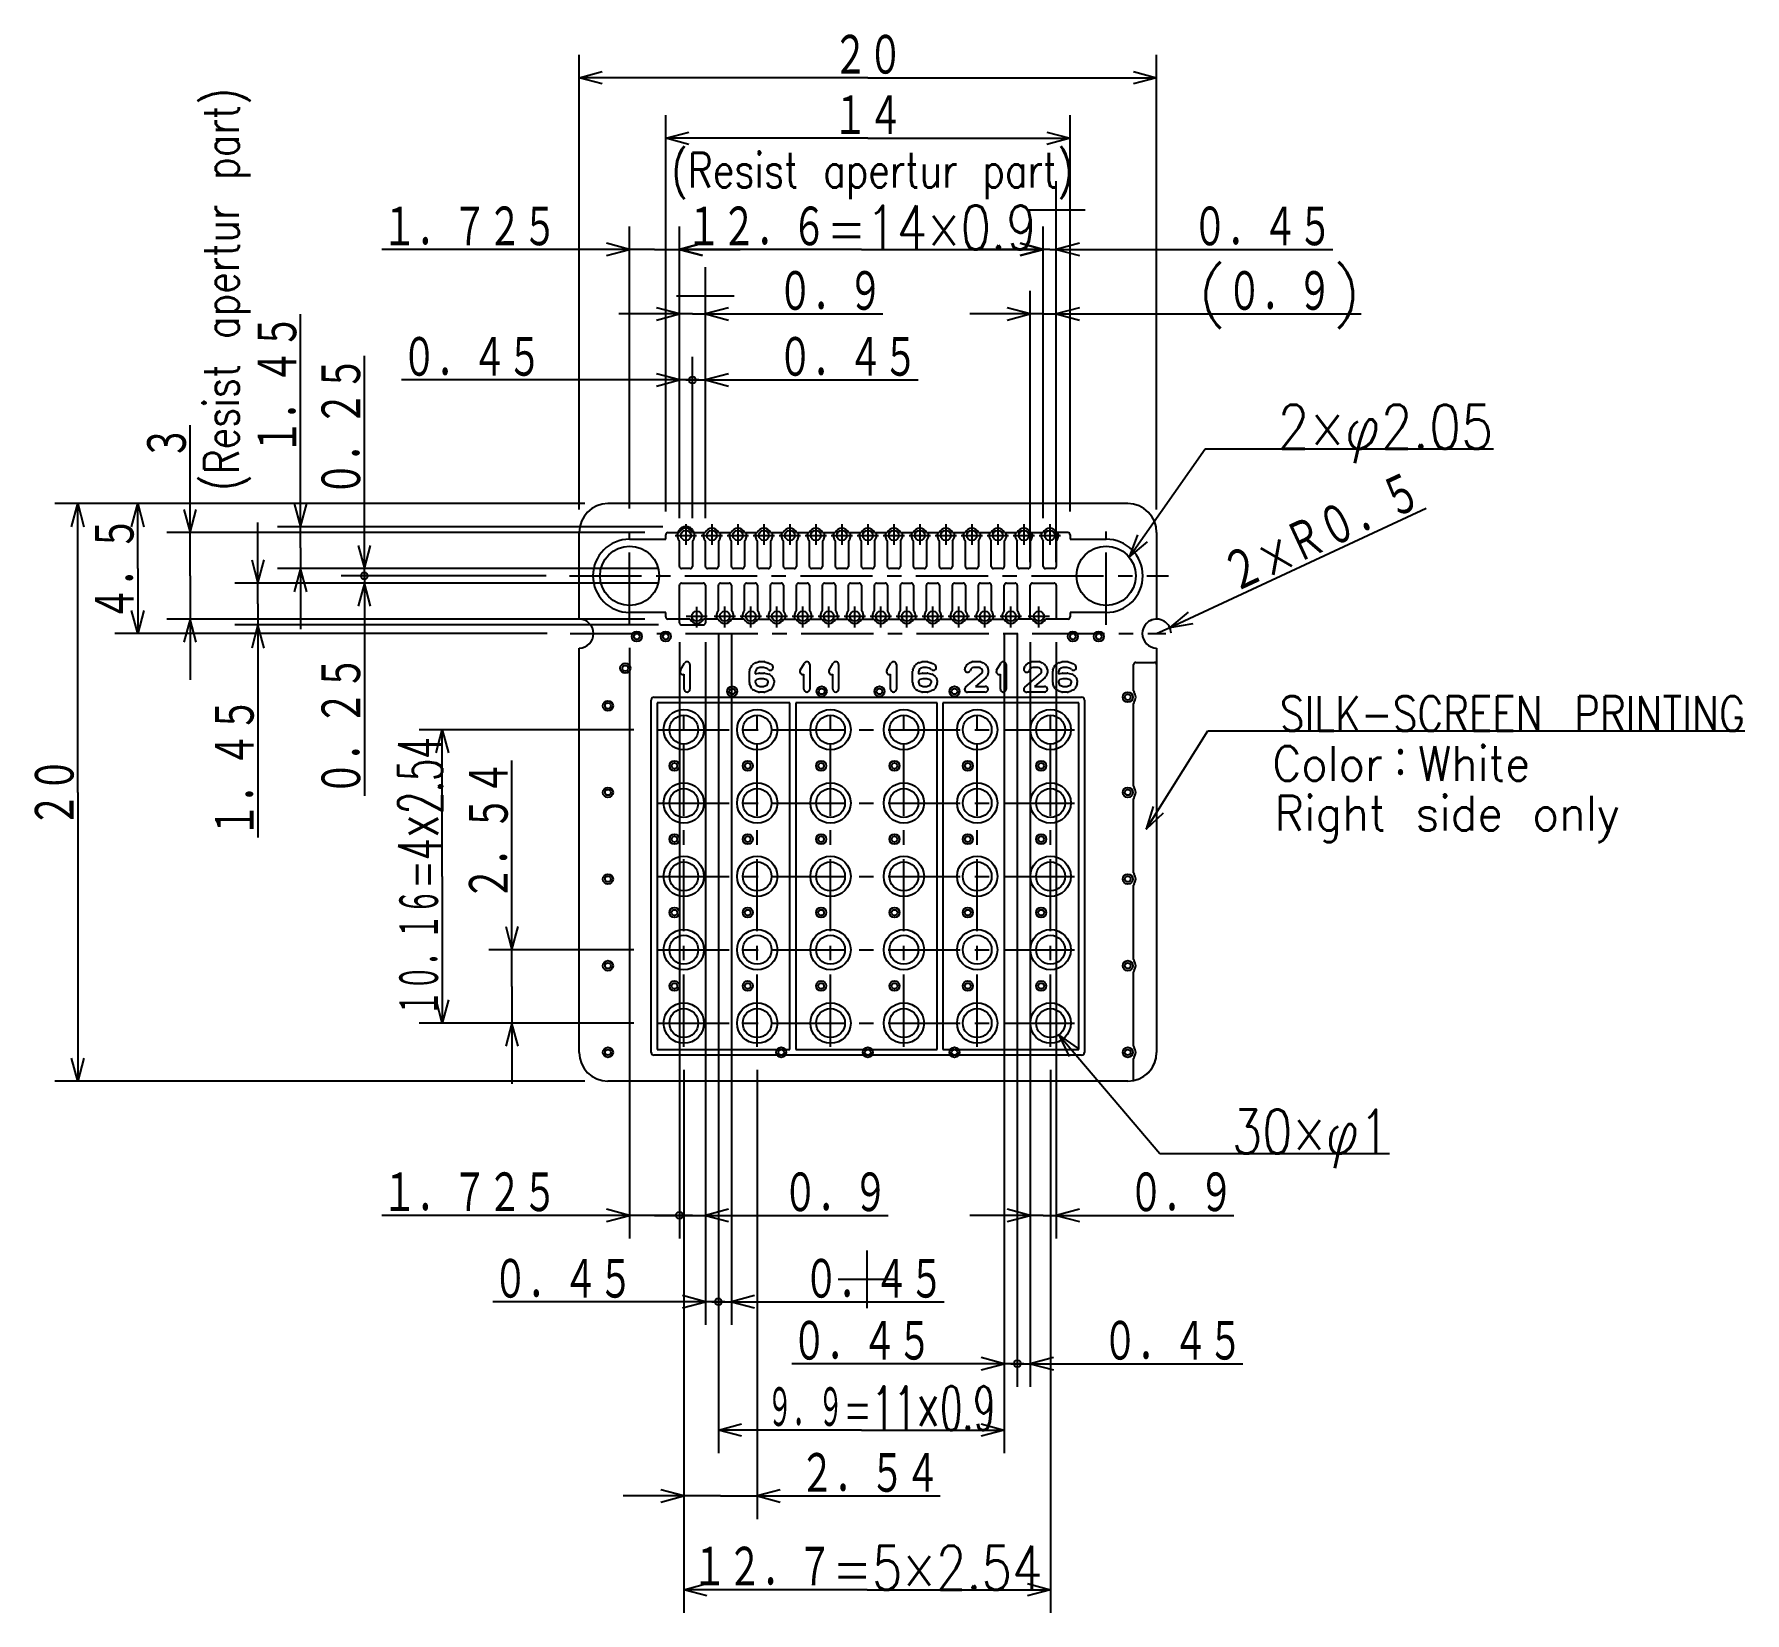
# Model space of a CAD drawing. Extents: x 6.7 to 65.9, y -16 to 38.7.
import ezdxf
from ezdxf.enums import TextEntityAlignment as Align

# ---------------------------------------------------------------- set-up
doc = ezdxf.new("R2010")
doc.units = 0
doc.header["$LTSCALE"] = 0.4
doc.header["$PDMODE"] = 2
doc.linetypes.add('CENTER', pattern=[10, 6.25, -1.25, 1.25, -1.25])
doc.linetypes.add('DASHED', pattern=[3.75, 2.5, -1.25])
for name, color, linetype in [('1', 7, 'CONTINUOUS'), ('2', 7, 'CONTINUOUS'), ('200', 4, 'CENTER'), ('4', 1, 'CONTINUOUS'), ('5', 3, 'CONTINUOUS'), ('7', 2, 'CONTINUOUS')]:
    doc.layers.add(name, color=color, linetype=linetype)
doc.styles.add('CSTEXT', font='TXT', dxfattribs={"bigfont": 'BIGFONT'})

msp = doc.modelspace()

# ---------------------------------------------------------------- texts
at = {"layer": '200', "linetype": 'CONTINUOUS', "style": 'CSTEXT'}
for s, height, width, p, p2 in [('２０', 1.52, 0.8, (34.317133, 37.172959), (36.749133, 37.172959)), ('１４', 1.52, 0.8, (34.317133, 35.080595), (36.749133, 35.080595)), ('(Resist apertur part)', 1.2, 0.666667, (28.724245, 33.372427), (42.668245, 33.372427)), ('１．７２５', 1.52, 0.8, (18.703133, 31.228743), (24.783133, 31.228743)), ('１２．６', 1.52, 0.8, (29.240293, 31.228743), (34.104293, 31.228743)), ('=14×0.9', 1.52, 0.8, (34.104293, 31.228743), (41.375973, 31.228743)), ('０．４５', 1.52, 0.8, (46.767553, 31.228743), (51.631553, 31.228743)), ('(', 1.52, 0.8, (46.953215, 28.993717), (47.962495, 28.993717)), (')', 1.52, 0.8, (51.610495, 28.993717), (52.619775, 28.993717)), ('０．９', 1.52, 0.8, (32.408133, 28.993717), (36.056133, 28.993717)), ('０．９', 1.52, 0.8, (47.962495, 28.993717), (51.610495, 28.993717)), ('０．４５', 1.52, 0.8, (19.387578, 26.711138), (24.251578, 26.711138)), ('０．４５', 1.52, 0.8, (32.408133, 26.711138), (37.272133, 26.711138)), ('2×φ2.05', 1.52, 0.8, (49.714325, 24.329758), (57.192725, 24.329758)), ('SILK-SCREEN\u3000PRINTING', 1.2, 0.8, (49.800204, 14.557068), (65.899404, 14.557068)), ('Color：White', 1.2, 0.8, (49.537066, 12.829152), (58.465066, 12.829152)), ('Right side only', 1.2, 0.8, (49.616321, 11.10823), (61.568321, 11.10823)), ('30×φ1', 1.52, 0.8, (48.138673, -0.077104), (53.598513, -0.077104)), ('１．７２５', 1.52, 0.8, (18.703133, -2.216973), (24.783133, -2.216973)), ('０．９', 1.52, 0.8, (32.582895, -2.216973), (36.230895, -2.216973)), ('０．９', 1.52, 0.8, (44.558133, -2.216973), (48.206133, -2.216973)), ('０．４５', 1.52, 0.8, (22.544133, -5.210783), (27.408133, -5.210783)), ('０．４５', 1.52, 0.8, (33.308133, -5.210783), (38.172133, -5.210783)), ('０．４５', 1.52, 0.8, (32.894133, -7.356416), (37.758133, -7.356416)), ('０．４５', 1.52, 0.8, (43.658133, -7.356416), (48.522133, -7.356416)), ('９．９', 1.52, 0.578947, (32.044469, -9.654459), (34.684469, -9.654459)), ('=11×0.9', 1.52, 0.578947, (34.684469, -9.654459), (39.946869, -9.654459)), ('２．５４', 1.52, 0.8, (33.166927, -11.933682), (38.030927, -11.933682)), ('１２．７', 1.52, 0.8, (29.441783, -15.179098), (34.305783, -15.179098)), ('=5×2.54', 1.52, 0.8, (34.305783, -15.179098), (41.577463, -15.179098))]:
    msp.add_text(s, height=height, dxfattribs=dict(at, width=width)).set_placement(p, p2, align=Align.FIT)
for s, height, rotation, width, p, p2 in [('(Resist apertur part)', 1.2, 90, 0.666667, (13.748583, 22.867958), (13.748583, 36.811958)), ('１．４５', 1.52, 90, 0.8, (15.88477, 24.127254), (15.88477, 28.991254)), ('０．２５', 1.52, 90, 0.8, (18.097781, 22.677254), (18.097781, 27.541254)), ('３', 1.52, 90, 0.8, (12.062295, 23.927254), (12.062295, 25.143254)), ('Ｒ０．５', 1.52, 24.920222, 0.8, (50.459389, 20.21606), (54.870528, 22.265535)), ('４．５', 1.52, 90, 0.8, (10.251648, 18.353254), (10.251648, 22.001254)), ('２×', 1.52, 24.920222, 0.8, (48.25382, 19.191322), (50.459389, 20.21606)), ('０．２５', 1.52, 90, 0.8, (18.097781, 12.313254), (18.097781, 17.177254)), ('１．４５', 1.52, 90, 0.8, (14.409428, 10.863254), (14.409428, 15.727254)), ('=4×2.54', 1.52, 90, 0.578947, (20.792133, 9.088884), (20.792133, 14.351284)), ('２０', 1.52, 90, 0.8, (8.172759, 11.211254), (8.172759, 13.643254)), ('２．５４', 1.52, 90, 0.8, (23.205954, 8.67142), (23.205954, 13.53542)), ('１０．１６', 1.52, 90, 0.578947, (20.792133, 4.688884), (20.792133, 9.088884))]:
    msp.add_text(s, height=height, rotation=rotation, dxfattribs=dict(at, width=width)).set_placement(p, p2, align=Align.FIT)

# ---------------------------------------------------------------- linework, layer by layer
at = {"layer": '1'}
for p, q in [((44.533133, 22.427254), (26.533133, 22.427254)), ((25.533133, 18.427254), (25.533133, 21.427254)), ((45.533133, 21.427254), (45.533133, 18.427254)), ((25.533133, 3.427254), (25.533133, 17.427254)), ((45.533133, 17.427254), (45.533133, 3.427254)), ((44.533133, 2.427254), (26.533133, 2.427254))]:
    msp.add_line(p, q, dxfattribs=at)
for centre, radius, start, end in [((26.533133, 21.427254), 1, 90, 180), ((44.533133, 21.427254), 1, 0, 90), ((25.533133, 17.927254), 0.5, 270, 450), ((45.533133, 17.927254), 0.5, 90, 270), ((26.533133, 3.427254), 1, 180, 270), ((44.533133, 3.427254), 1, 270, 360)]:
    msp.add_arc(centre, radius, start, end, dxfattribs=at)
at = {"layer": '2'}
for p, q in [((29.042773, 16.660484), (29.183513, 16.904934)), ((29.370173, 16.855034), (29.370173, 15.999474)), ((31.433133, 16.232814), (31.433133, 16.621694)), ((31.439363, 16.656424), (31.476403, 16.756424)), ((31.486963, 16.777154), (31.523993, 16.832714)), ((31.551743, 16.860464), (31.618413, 16.904904)), ((31.659883, 16.675974), (31.633133, 16.603774)), ((31.633133, 16.603774), (31.633133, 16.533471)), ((31.643263, 16.916894), (31.746963, 16.950234)), ((31.679313, 16.705144), (31.659883, 16.675974)), ((31.717743, 16.730754), (31.679313, 16.705144)), ((31.793253, 16.755034), (31.717743, 16.730754)), ((31.777573, 16.955034), (31.933133, 16.955034)), ((31.917453, 16.755034), (31.793253, 16.755034)), ((32.000903, 16.728204), (31.917453, 16.755034)), ((31.963743, 16.950234), (32.067443, 16.916894)), ((32.055633, 16.703584), (32.000903, 16.728204)), ((32.081043, 16.680704), (32.055633, 16.703584)), ((32.077863, 16.912884), (32.151943, 16.879554)), ((32.177813, 16.862694), (32.214843, 16.829364)), ((33.192773, 16.660484), (33.333513, 16.904934)), ((33.520173, 16.855034), (33.520173, 15.999474)), ((34.192773, 16.660484), (34.333513, 16.904934)), ((34.520173, 16.855034), (34.520173, 15.999474)), ((36.192773, 16.660484), (36.333513, 16.904934)), ((36.520173, 16.855034), (36.520173, 15.999474)), ((37.083133, 16.232814), (37.083133, 16.621694)), ((37.089363, 16.656424), (37.126403, 16.756424)), ((37.136963, 16.777154), (37.173993, 16.832714)), ((37.201743, 16.860464), (37.268413, 16.904904)), ((37.309883, 16.675974), (37.283133, 16.603774)), ((37.283133, 16.603774), (37.283133, 16.533471)), ((37.293263, 16.916894), (37.396963, 16.950234)), ((37.329313, 16.705144), (37.309883, 16.675974)), ((37.367743, 16.730754), (37.329313, 16.705144)), ((37.443253, 16.755034), (37.367743, 16.730754)), ((37.427573, 16.955034), (37.583133, 16.955034)), ((37.567453, 16.755034), (37.443253, 16.755034)), ((37.650903, 16.728204), (37.567453, 16.755034)), ((37.613743, 16.950234), (37.717443, 16.916894)), ((37.705633, 16.703584), (37.650903, 16.728204)), ((37.731043, 16.680704), (37.705633, 16.703584)), ((37.727863, 16.912884), (37.801943, 16.879554)), ((37.827813, 16.862694), (37.864843, 16.829364)), ((38.895713, 16.736934), (38.932753, 16.803604)), ((38.953283, 16.829364), (39.027353, 16.896024)), ((39.056373, 16.914244), (39.137853, 16.947584)), ((39.099483, 16.691874), (39.070553, 16.639794)), ((39.148213, 16.735724), (39.099483, 16.691874)), ((39.195393, 16.755034), (39.148213, 16.735724)), ((39.175723, 16.955034), (39.405353, 16.955034)), ((39.383883, 16.755034), (39.195393, 16.755034)), ((39.426343, 16.735924), (39.383883, 16.755034)), ((39.482783, 16.689754), (39.426343, 16.735924)), ((39.446393, 16.946224), (39.520473, 16.912884)), ((39.497943, 16.662454), (39.482783, 16.689754)), ((39.497943, 16.580944), (39.497943, 16.662454)), ((39.542753, 16.899094), (39.624233, 16.832434)), ((39.648333, 16.803594), (39.685363, 16.736924)), ((39.697943, 16.688364), (39.697943, 16.555034)), ((39.992773, 16.660484), (40.133513, 16.904934)), ((40.320173, 16.855034), (40.320173, 15.999474)), ((40.945713, 16.736934), (40.982753, 16.803604)), ((41.003283, 16.829364), (41.077353, 16.896024)), ((41.106373, 16.914244), (41.187853, 16.947584)), ((41.149483, 16.691874), (41.120553, 16.639794)), ((41.198213, 16.735724), (41.149483, 16.691874)), ((41.245393, 16.755034), (41.198213, 16.735724)), ((41.225723, 16.955034), (41.455353, 16.955034)), ((41.433883, 16.755034), (41.245393, 16.755034)), ((41.476343, 16.735924), (41.433883, 16.755034)), ((41.532783, 16.689754), (41.476343, 16.735924)), ((41.496393, 16.946224), (41.570473, 16.912884)), ((41.547943, 16.662454), (41.532783, 16.689754)), ((41.547943, 16.580944), (41.547943, 16.662454)), ((41.592753, 16.899094), (41.674233, 16.832434)), ((41.698333, 16.803594), (41.735363, 16.736924)), ((41.747943, 16.688364), (41.747943, 16.555034)), ((41.933133, 16.232814), (41.933133, 16.621694)), ((41.939363, 16.656424), (41.976403, 16.756424)), ((41.986963, 16.777154), (42.023993, 16.832714)), ((42.051743, 16.860464), (42.118413, 16.904904)), ((42.159883, 16.675974), (42.133133, 16.603774)), ((42.133133, 16.603774), (42.133133, 16.533471)), ((42.143263, 16.916894), (42.246963, 16.950234)), ((42.179313, 16.705144), (42.159883, 16.675974)), ((42.217743, 16.730754), (42.179313, 16.705144)), ((42.293253, 16.755034), (42.217743, 16.730754)), ((42.277573, 16.955034), (42.433133, 16.955034)), ((42.417453, 16.755034), (42.293253, 16.755034)), ((42.500903, 16.728204), (42.417453, 16.755034)), ((42.463743, 16.950234), (42.567443, 16.916894)), ((42.555633, 16.703584), (42.500903, 16.728204)), ((42.581043, 16.680704), (42.555633, 16.703584)), ((42.577863, 16.912884), (42.651943, 16.879554)), ((42.677813, 16.862694), (42.714843, 16.829364)), ((44.733133, 15.943764), (44.733133, 16.852254)), ((44.808133, 16.927254), (45.458133, 16.927254)), ((45.533133, 16.852254), (45.533133, 3.427254)), ((29.170173, 15.999474), (29.170173, 16.519259)), ((31.476403, 16.098084), (31.439363, 16.198084)), ((31.519783, 16.017584), (31.482753, 16.084254)), ((31.633133, 16.533471), (31.761983, 16.553814)), ((31.650793, 16.305344), (31.633133, 16.273552)), ((31.633133, 16.273552), (31.633133, 16.250734)), ((31.633133, 16.250734), (31.661293, 16.174704)), ((31.684553, 16.339114), (31.650793, 16.305344)), ((31.661293, 16.174704), (31.679603, 16.141754)), ((31.679603, 16.141754), (31.711753, 16.125674)), ((31.785423, 16.355034), (31.684553, 16.339114)), ((31.711753, 16.125674), (31.793253, 16.099474)), ((31.777573, 16.555034), (31.933133, 16.555034)), ((31.922023, 16.355034), (31.785423, 16.355034)), ((31.793253, 16.099474), (31.917453, 16.099474)), ((31.917453, 16.099474), (32.000903, 16.126304)), ((32.035793, 16.329434), (31.922023, 16.355034)), ((31.955093, 16.552594), (32.103243, 16.519254)), ((32.000903, 16.126304), (32.039613, 16.143714)), ((32.069593, 16.301264), (32.035793, 16.329434)), ((32.039613, 16.143714), (32.056823, 16.174704)), ((32.056823, 16.174704), (32.084983, 16.250734)), ((32.084983, 16.273564), (32.069593, 16.301264)), ((32.084983, 16.250734), (32.084983, 16.273564)), ((32.145303, 16.498514), (32.211963, 16.442964)), ((32.235363, 16.084254), (32.198333, 16.017584)), ((32.235363, 16.414714), (32.272403, 16.348044)), ((32.278753, 16.198084), (32.241713, 16.098084)), ((32.284983, 16.299474), (32.284983, 16.232814)), ((33.320173, 15.999474), (33.320173, 16.519259)), ((34.320173, 15.999474), (34.320173, 16.519259)), ((36.320173, 15.999474), (36.320173, 16.519259)), ((37.126403, 16.098084), (37.089363, 16.198084)), ((37.169783, 16.017584), (37.132753, 16.084254)), ((37.283133, 16.533471), (37.411983, 16.553814)), ((37.300793, 16.305344), (37.283133, 16.273552)), ((37.283133, 16.273552), (37.283133, 16.250734)), ((37.283133, 16.250734), (37.311293, 16.174704)), ((37.334553, 16.339114), (37.300793, 16.305344)), ((37.311293, 16.174704), (37.329603, 16.141754)), ((37.329603, 16.141754), (37.361753, 16.125674)), ((37.435423, 16.355034), (37.334553, 16.339114)), ((37.361753, 16.125674), (37.443253, 16.099474)), ((37.427573, 16.555034), (37.583133, 16.555034)), ((37.572023, 16.355034), (37.435423, 16.355034)), ((37.443253, 16.099474), (37.567453, 16.099474)), ((37.567453, 16.099474), (37.650903, 16.126304)), ((37.685793, 16.329434), (37.572023, 16.355034)), ((37.605093, 16.552594), (37.753243, 16.519254)), ((37.650903, 16.126304), (37.689613, 16.143714)), ((37.719593, 16.301264), (37.685793, 16.329434)), ((37.689613, 16.143714), (37.706823, 16.174704)), ((37.706823, 16.174704), (37.734983, 16.250734)), ((37.734983, 16.273564), (37.719593, 16.301264)), ((37.734983, 16.250734), (37.734983, 16.273564)), ((37.795303, 16.498514), (37.861963, 16.442964)), ((37.885363, 16.084254), (37.848333, 16.017584)), ((37.885363, 16.414714), (37.922403, 16.348044)), ((37.928753, 16.198084), (37.891713, 16.098084)), ((37.934983, 16.299474), (37.934983, 16.232814)), ((38.918543, 16.075814), (39.482363, 16.552894)), ((39.625503, 16.412024), (39.256123, 16.099474)), ((39.256123, 16.099474), (39.597943, 16.099474)), ((39.482363, 16.552894), (39.497943, 16.580944)), ((39.685363, 16.506474), (39.648333, 16.439804)), ((40.120173, 15.999474), (40.120173, 16.519259)), ((40.968543, 16.075814), (41.532363, 16.552894)), ((41.675503, 16.412024), (41.306123, 16.099474)), ((41.306123, 16.099474), (41.647943, 16.099474)), ((41.532363, 16.552894), (41.547943, 16.580944)), ((41.735363, 16.506474), (41.698333, 16.439804)), ((41.976403, 16.098084), (41.939363, 16.198084)), ((42.019783, 16.017584), (41.982753, 16.084254)), ((42.133133, 16.533471), (42.261983, 16.553814)), ((42.150793, 16.305344), (42.133133, 16.273552)), ((42.133133, 16.273552), (42.133133, 16.250734)), ((42.133133, 16.250734), (42.161293, 16.174704)), ((42.184553, 16.339114), (42.150793, 16.305344)), ((42.161293, 16.174704), (42.179603, 16.141754)), ((42.179603, 16.141754), (42.211753, 16.125674)), ((42.285423, 16.355034), (42.184553, 16.339114)), ((42.211753, 16.125674), (42.293253, 16.099474)), ((42.277573, 16.555034), (42.433133, 16.555034)), ((42.422023, 16.355034), (42.285423, 16.355034)), ((42.293253, 16.099474), (42.417453, 16.099474)), ((42.417453, 16.099474), (42.500903, 16.126304)), ((42.535793, 16.329434), (42.422023, 16.355034)), ((42.455093, 16.552594), (42.603243, 16.519254)), ((42.500903, 16.126304), (42.539613, 16.143714)), ((42.569593, 16.301264), (42.535793, 16.329434)), ((42.539613, 16.143714), (42.556823, 16.174704)), ((42.556823, 16.174704), (42.584983, 16.250734)), ((42.584983, 16.273564), (42.569593, 16.301264)), ((42.584983, 16.250734), (42.584983, 16.273564)), ((42.645303, 16.498514), (42.711963, 16.442964)), ((42.735363, 16.084254), (42.698333, 16.017584)), ((42.735363, 16.414714), (42.772403, 16.348044)), ((42.778753, 16.198084), (42.741713, 16.098084)), ((42.784983, 16.299474), (42.784983, 16.232814)), ((28.033133, 3.427254), (28.033133, 15.627254)), ((28.133133, 15.727254), (42.933133, 15.727254)), ((28.233133, 15.527254), (28.233133, 3.527254)), ((32.833133, 15.527254), (28.233133, 15.527254)), ((31.629153, 15.943364), (31.562483, 15.976694)), ((31.746963, 15.904274), (31.643263, 15.937614)), ((31.933133, 15.899474), (31.777573, 15.899474)), ((32.067443, 15.937614), (31.963743, 15.904274)), ((32.151943, 15.974954), (32.077863, 15.941624)), ((32.833133, 3.527254), (32.833133, 15.527254)), ((33.033133, 15.527254), (33.033133, 3.527254)), ((37.933133, 15.527254), (33.033133, 15.527254)), ((37.279153, 15.943364), (37.212483, 15.976694)), ((37.396963, 15.904274), (37.293263, 15.937614)), ((37.583133, 15.899474), (37.427573, 15.899474)), ((37.717443, 15.937614), (37.613743, 15.904274)), ((37.801943, 15.974954), (37.727863, 15.941624)), ((37.933133, 3.527254), (37.933133, 15.527254)), ((42.833133, 15.527254), (38.133133, 15.527254)), ((38.133133, 15.527254), (38.133133, 3.527254)), ((39.597943, 15.899474), (38.983133, 15.899474)), ((41.647943, 15.899474), (41.033133, 15.899474)), ((42.129153, 15.943364), (42.062483, 15.976694)), ((42.246963, 15.904274), (42.143263, 15.937614)), ((42.433133, 15.899474), (42.277573, 15.899474)), ((42.567443, 15.937614), (42.463743, 15.904274)), ((42.651943, 15.974954), (42.577863, 15.941624)), ((42.833133, 3.527254), (42.833133, 15.527254)), ((43.033133, 15.627254), (43.033133, 3.427254)), ((44.733133, 12.643764), (44.733133, 15.510744)), ((44.733133, 9.643764), (44.733133, 12.210744)), ((44.733133, 6.643764), (44.733133, 9.210744)), ((44.733133, 3.643764), (44.733133, 6.210744)), ((42.933133, 3.327254), (28.133133, 3.327254)), ((28.233133, 3.527254), (32.833133, 3.527254)), ((33.033133, 3.527254), (37.933133, 3.527254)), ((38.133133, 3.527254), (42.833133, 3.527254)), ((44.733133, 2.447458), (44.733133, 3.210744))]:
    msp.add_line(p, q, dxfattribs=at)
for centre, radius, start, end in [((29.129433, 16.610584), 0.1, 150.066081, 294.041611), ((29.270173, 16.855034), 0.1, 0, 150.066081), ((31.533133, 16.621694), 0.1, 159.676664, 180), ((31.570173, 16.721694), 0.1, 146.316289, 159.676664), ((31.607203, 16.777254), 0.1, 123.683711, 146.316289), ((31.673873, 16.821694), 0.1, 107.824344, 123.683711), ((31.777573, 16.855034), 0.1, 90, 107.824344), ((31.933133, 16.855034), 0.1, 72.175656, 90), ((32.036833, 16.821694), 0.1, 65.775129, 72.175656), ((32.147943, 16.755034), 0.1, 228.01151, 408.010223), ((32.110913, 16.788364), 0.1, 48.01151, 65.775129), ((33.279433, 16.610584), 0.1, 150.066081, 294.041611), ((33.420173, 16.855034), 0.1, 0, 150.066081), ((34.279433, 16.610584), 0.1, 150.066081, 294.041611), ((34.420173, 16.855034), 0.1, 0, 150.066081), ((36.279433, 16.610584), 0.1, 150.066081, 294.041611), ((36.420173, 16.855034), 0.1, 0, 150.066081), ((37.183133, 16.621694), 0.1, 159.676664, 180), ((37.220173, 16.721694), 0.1, 146.316289, 159.676664), ((37.257203, 16.777254), 0.1, 123.683711, 146.316289), ((37.323873, 16.821694), 0.1, 107.824344, 123.683711), ((37.427573, 16.855034), 0.1, 90, 107.824344), ((37.583133, 16.855034), 0.1, 72.175656, 90), ((37.686833, 16.821694), 0.1, 65.775129, 72.175656), ((37.797943, 16.755034), 0.1, 228.01151, 408.010223), ((37.760913, 16.788364), 0.1, 48.01151, 65.775129), ((38.983133, 16.688364), 0.1, 150.943726, 330.944666), ((39.020173, 16.755034), 0.1, 131.984231, 150.944666), ((39.094243, 16.821694), 0.1, 112.253604, 131.98593), ((39.175723, 16.855034), 0.1, 90, 112.253404), ((39.405353, 16.855034), 0.1, 65.769903, 90), ((39.479433, 16.821694), 0.1, 50.713818, 65.769682), ((39.560913, 16.755034), 0.1, 29.051265, 50.712891), ((39.597943, 16.688364), 0.1, 0, 29.048766), ((40.079433, 16.610584), 0.1, 150.066081, 294.041611), ((40.220173, 16.855034), 0.1, 0, 150.066081), ((41.033133, 16.688364), 0.1, 150.943726, 330.944666), ((41.070173, 16.755034), 0.1, 131.984231, 150.944666), ((41.144243, 16.821694), 0.1, 112.253604, 131.98593), ((41.225723, 16.855034), 0.1, 90, 112.253404), ((41.455353, 16.855034), 0.1, 65.769903, 90), ((41.529433, 16.821694), 0.1, 50.713818, 65.769682), ((41.610913, 16.755034), 0.1, 29.051265, 50.712891), ((41.647943, 16.688364), 0.1, 0, 29.048766), ((42.033133, 16.621694), 0.1, 159.676664, 180), ((42.070173, 16.721694), 0.1, 146.316289, 159.676664), ((42.107203, 16.777254), 0.1, 123.683711, 146.316289), ((42.173873, 16.821694), 0.1, 107.824344, 123.683711), ((42.277573, 16.855034), 0.1, 90, 107.824344), ((42.433133, 16.855034), 0.1, 72.175656, 90), ((42.536833, 16.821694), 0.1, 65.775129, 72.175656), ((42.647943, 16.755034), 0.1, 228.01151, 408.010223), ((42.610913, 16.788364), 0.1, 48.01151, 65.775129), ((44.808133, 16.852254), 0.075, 90, 180), ((45.458133, 16.852254), 0.075, 0, 90), ((29.270173, 15.999474), 0.1, 180, 360), ((31.533133, 16.232814), 0.1, 180, 200.323336), ((31.570173, 16.132814), 0.1, 200.323336, 209.051265), ((31.607203, 16.066144), 0.1, 209.051265, 243.437511), ((31.777573, 16.455034), 0.1, 90, 98.968754), ((31.933133, 16.455034), 0.1, 77.314586, 90), ((32.081283, 16.421694), 0.1, 50.192962, 77.314586), ((32.110913, 16.066144), 0.1, 294.224871, 330.948735), ((32.147943, 16.366144), 0.1, 29.056274, 50.192962), ((32.147943, 16.132814), 0.1, 330.948735, 339.676664), ((32.184983, 16.299474), 0.1, 0, 29.056273), ((32.184983, 16.232814), 0.1, 339.676664, 360), ((33.420173, 15.999474), 0.1, 180, 360), ((34.420173, 15.999474), 0.1, 180, 360), ((36.420173, 15.999474), 0.1, 180, 360), ((37.183133, 16.232814), 0.1, 180, 200.323336), ((37.220173, 16.132814), 0.1, 200.323336, 209.051265), ((37.257203, 16.066144), 0.1, 209.051265, 243.437511), ((37.427573, 16.455034), 0.1, 90, 98.968754), ((37.583133, 16.455034), 0.1, 77.314586, 90), ((37.731283, 16.421694), 0.1, 50.192962, 77.314586), ((37.760913, 16.066144), 0.1, 294.224871, 330.948735), ((37.797943, 16.366144), 0.1, 29.056274, 50.192962), ((37.797943, 16.132814), 0.1, 330.948735, 339.676664), ((37.834983, 16.299474), 0.1, 0, 29.056273), ((37.834983, 16.232814), 0.1, 339.676664, 360), ((38.983133, 15.999474), 0.1, 130.234003, 270), ((39.597943, 15.999474), 0.1, 270, 450), ((39.560913, 16.488364), 0.1, 310.234003, 330.951234), ((39.597943, 16.555034), 0.1, 330.948735, 360), ((40.220173, 15.999474), 0.1, 180, 360), ((41.033133, 15.999474), 0.1, 130.234003, 270), ((41.647943, 15.999474), 0.1, 270, 450), ((41.610913, 16.488364), 0.1, 310.234003, 330.951234), ((41.647943, 16.555034), 0.1, 330.948735, 360), ((42.033133, 16.232814), 0.1, 180, 200.323336), ((42.070173, 16.132814), 0.1, 200.323336, 209.051265), ((42.107203, 16.066144), 0.1, 209.051265, 243.437511), ((42.277573, 16.455034), 0.1, 90, 98.968754), ((42.433133, 16.455034), 0.1, 77.314586, 90), ((42.581283, 16.421694), 0.1, 50.192962, 77.314586), ((42.610913, 16.066144), 0.1, 294.224871, 330.948735), ((42.647943, 16.366144), 0.1, 29.056274, 50.192962), ((42.647943, 16.132814), 0.1, 330.948735, 339.676664), ((42.684983, 16.299474), 0.1, 0, 29.056273), ((42.684983, 16.232814), 0.1, 339.676664, 360), ((28.133133, 15.627254), 0.1, 90, 180), ((31.673873, 16.032814), 0.1, 243.437511, 252.175656), ((31.777573, 15.999474), 0.1, 252.175656, 270), ((31.933133, 15.999474), 0.1, 270, 287.824344), ((32.036833, 16.032814), 0.1, 287.824344, 294.224871), ((37.323873, 16.032814), 0.1, 243.437511, 252.175656), ((37.427573, 15.999474), 0.1, 252.175656, 270), ((37.583133, 15.999474), 0.1, 270, 287.824344), ((37.686833, 16.032814), 0.1, 287.824344, 294.224871), ((42.173873, 16.032814), 0.1, 243.437511, 252.175656), ((42.277573, 15.999474), 0.1, 252.175656, 270), ((42.433133, 15.999474), 0.1, 270, 287.824344), ((42.536833, 16.032814), 0.1, 287.824344, 294.224871), ((42.933133, 15.627254), 0.1, 0, 90), ((44.808133, 15.943764), 0.075, 180, 218.216006), ((44.808133, 15.510744), 0.075, 141.783994, 180), ((44.533133, 15.727254), 0.275, 321.786954, 398.213046), ((44.808133, 12.643764), 0.075, 180, 218.216006), ((44.533133, 12.427254), 0.275, 321.786954, 398.213046), ((44.808133, 12.210744), 0.075, 141.783994, 180), ((44.808133, 9.643764), 0.075, 180, 218.216006), ((44.533133, 9.427254), 0.275, 321.786954, 398.213046), ((44.808133, 9.210744), 0.075, 141.783994, 180), ((44.808133, 6.643764), 0.075, 180, 218.216006), ((44.533133, 6.427254), 0.275, 321.786954, 398.213046), ((44.808133, 6.210744), 0.075, 141.783994, 180), ((44.808133, 3.643764), 0.075, 180, 218.216006), ((44.533133, 3.427254), 0.275, 321.786954, 398.213046), ((28.133133, 3.427254), 0.1, 180, 270), ((42.933133, 3.427254), 0.1, 270, 360), ((44.533133, 3.427254), 1, 281.536959, 360), ((44.808133, 3.210744), 0.075, 141.783994, 180)]:
    msp.add_arc(centre, radius, start, end, dxfattribs=at)
at = {"layer": '200', "linetype": 'CONTINUOUS'}
for p, q in [((25.533133, 22.227254), (25.533133, 37.972959)), ((45.533133, 22.227254), (45.533133, 37.972959)), ((25.533133, 37.172959), (26.333133, 37.387319)), ((44.733133, 37.387319), (45.533133, 37.172959)), ((35.533133, 37.172959), (25.533133, 37.172959)), ((26.333133, 36.9586), (25.533133, 37.172959)), ((35.533133, 37.172959), (45.533133, 37.172959)), ((45.533133, 37.172959), (44.733133, 36.9586)), ((28.533133, 22.152254), (28.533133, 35.880595)), ((42.533133, 22.152254), (42.533133, 35.880595)), ((28.533133, 35.080595), (29.333133, 35.294954)), ((35.533133, 35.080595), (28.533133, 35.080595)), ((29.333133, 34.866236), (28.533133, 35.080595)), ((35.533133, 35.080595), (42.533133, 35.080595)), ((41.733133, 35.294954), (42.533133, 35.080595)), ((42.533133, 35.080595), (41.733133, 34.866236)), ((27.283133, 22.262868), (27.283133, 32.028743)), ((29.008133, 21.928824), (29.008133, 32.028743)), ((29.008133, 21.928824), (29.008133, 32.028743)), ((41.608133, 21.928824), (41.608133, 32.028743)), ((41.608133, 21.928824), (41.608133, 32.028743)), ((42.058133, 21.928824), (42.058133, 32.028743)), ((27.283133, 31.228743), (26.483133, 31.443102)), ((29.808133, 31.443102), (29.008133, 31.228743)), ((29.008133, 31.228743), (29.808133, 31.443102)), ((40.808133, 31.443102), (41.608133, 31.228743)), ((41.608133, 31.228743), (40.808133, 31.443102)), ((42.858133, 31.443102), (42.058133, 31.228743)), ((27.283133, 31.228743), (18.703133, 31.228743)), ((26.483133, 31.014383), (27.283133, 31.228743)), ((28.145633, 31.228743), (27.283133, 31.228743)), ((28.145633, 31.228743), (29.008133, 31.228743)), ((29.008133, 31.228743), (31.108133, 31.228743)), ((29.008133, 31.228743), (29.808133, 31.014383)), ((35.308133, 31.228743), (29.008133, 31.228743)), ((29.808133, 31.014383), (29.008133, 31.228743)), ((35.308133, 31.228743), (41.608133, 31.228743)), ((41.608133, 31.228743), (39.508133, 31.228743)), ((41.608133, 31.228743), (40.808133, 31.014383)), ((40.808133, 31.014383), (41.608133, 31.228743)), ((41.833133, 31.228743), (41.608133, 31.228743)), ((41.833133, 31.228743), (42.058133, 31.228743)), ((42.058133, 31.228743), (51.631553, 31.228743)), ((42.058133, 31.228743), (42.858133, 31.014383)), ((29.008133, 21.928824), (29.008133, 29.793717)), ((29.908133, 21.928824), (29.908133, 29.793717)), ((41.158133, 20.402254), (41.158133, 29.793717)), ((42.058133, 20.402254), (42.058133, 29.793717)), ((29.008133, 28.993717), (28.208133, 29.208077)), ((30.708133, 29.208077), (29.908133, 28.993717)), ((41.158133, 28.993717), (40.358133, 29.208077)), ((42.858133, 29.208077), (42.058133, 28.993717)), ((15.88477, 21.627254), (15.88477, 28.991254)), ((29.008133, 28.993717), (26.908133, 28.993717)), ((28.208133, 28.779358), (29.008133, 28.993717)), ((29.458133, 28.993717), (29.008133, 28.993717)), ((29.458133, 28.993717), (29.908133, 28.993717)), ((29.908133, 28.993717), (36.056133, 28.993717)), ((29.908133, 28.993717), (30.708133, 28.779358)), ((41.158133, 28.993717), (39.058133, 28.993717)), ((40.358133, 28.779358), (41.158133, 28.993717)), ((41.608133, 28.993717), (41.158133, 28.993717)), ((41.608133, 28.993717), (42.058133, 28.993717)), ((42.058133, 28.993717), (52.619775, 28.993717)), ((42.058133, 28.993717), (42.858133, 28.779358)), ((18.097781, 20.177254), (18.097781, 27.541254)), ((29.008133, 21.928824), (29.008133, 27.511138)), ((29.458133, 21.928824), (29.458133, 27.511138)), ((29.458133, 21.928824), (29.458133, 27.511138)), ((29.908133, 21.928824), (29.908133, 27.511138)), ((29.008133, 26.711138), (19.387578, 26.711138)), ((29.458133, 26.711138), (27.358133, 26.711138)), ((29.008133, 26.711138), (28.208133, 26.925498)), ((28.208133, 26.496779), (29.008133, 26.711138)), ((29.233133, 26.711138), (29.008133, 26.711138)), ((29.233133, 26.711138), (29.458133, 26.711138)), ((29.458133, 26.711138), (31.558133, 26.711138)), ((29.683133, 26.711138), (29.458133, 26.711138)), ((29.683133, 26.711138), (29.908133, 26.711138)), ((30.708133, 26.925498), (29.908133, 26.711138)), ((29.908133, 26.711138), (37.272133, 26.711138)), ((29.908133, 26.711138), (30.708133, 26.496779)), ((12.062295, 21.427254), (12.062295, 25.143254)), ((44.582122, 20.569316), (47.214325, 24.329758)), ((47.214325, 24.329758), (57.192725, 24.329758)), ((25.733133, 22.427254), (7.372759, 22.427254)), ((7.958399, 21.627254), (8.172759, 22.427254)), ((8.172759, 12.427254), (8.172759, 22.427254)), ((8.172759, 22.427254), (8.387118, 21.627254)), ((25.733133, 22.427254), (9.451648, 22.427254)), ((10.037289, 21.627254), (10.251648, 22.427254)), ((10.251648, 20.177254), (10.251648, 22.427254)), ((10.251648, 22.427254), (10.466008, 21.627254)), ((11.847935, 22.227254), (12.062295, 21.427254)), ((12.062295, 21.427254), (12.276654, 22.227254)), ((15.67041, 22.427254), (15.88477, 21.627254)), ((15.88477, 21.627254), (16.099129, 22.427254)), ((18.097781, 19.927254), (18.097781, 22.027254)), ((45.986581, 18.137932), (54.870528, 22.265535)), ((27.808133, 21.427254), (11.262295, 21.427254)), ((12.062295, 19.927254), (12.062295, 21.427254)), ((14.409428, 19.677254), (14.409428, 21.777254)), ((28.433133, 21.627254), (15.08477, 21.627254)), ((15.88477, 20.902254), (15.88477, 21.627254)), ((44.865267, 21.347634), (44.582122, 20.569316)), ((15.88477, 20.902254), (15.88477, 20.177254)), ((17.883422, 20.977254), (18.097781, 20.177254)), ((18.097781, 20.177254), (18.312141, 20.977254)), ((44.582122, 20.569316), (45.216492, 21.101786)), ((10.251648, 20.177254), (10.251648, 17.927254)), ((14.195069, 20.477254), (14.409428, 19.677254)), ((14.409428, 19.677254), (14.623788, 20.477254)), ((28.283133, 20.177254), (15.08477, 20.177254)), ((15.88477, 20.177254), (15.67041, 19.377254)), ((15.88477, 20.177254), (15.88477, 18.077254)), ((16.099129, 19.377254), (15.88477, 20.177254)), ((28.283133, 20.177254), (17.297781, 20.177254)), ((18.097781, 20.052254), (18.097781, 20.177254)), ((12.062295, 19.927254), (12.062295, 18.427254)), ((28.283133, 19.677254), (13.609428, 19.677254)), ((14.409428, 18.952254), (14.409428, 19.677254)), ((24.396078, 19.927254), (17.297781, 19.927254)), ((24.396078, 19.927254), (17.297781, 19.927254)), ((28.283133, 19.677254), (17.297781, 19.677254)), ((18.097781, 19.677254), (17.883422, 18.877254)), ((18.097781, 20.052254), (18.097781, 19.927254)), ((18.097781, 19.802254), (18.097781, 19.927254)), ((18.097781, 19.927254), (18.097781, 17.827254)), ((18.097781, 19.802254), (18.097781, 19.677254)), ((18.097781, 19.677254), (18.097781, 12.313254)), ((18.312141, 18.877254), (18.097781, 19.677254)), ((10.251648, 17.927254), (10.037289, 18.727254)), ((10.466008, 18.727254), (10.251648, 17.927254)), ((27.808133, 18.427254), (11.262295, 18.427254)), ((12.062295, 18.427254), (11.847935, 17.627254)), ((12.062295, 18.427254), (12.062295, 16.327254)), ((12.276654, 17.627254), (12.062295, 18.427254)), ((14.409428, 18.952254), (14.409428, 18.227254)), ((46.621776, 18.669418), (45.986581, 18.137932)), ((24.422305, 17.927254), (9.451648, 17.927254)), ((28.283133, 18.227254), (13.609428, 18.227254)), ((14.409428, 18.227254), (14.195069, 17.427254)), ((14.409428, 18.227254), (14.409428, 10.863254)), ((14.623788, 17.427254), (14.409428, 18.227254)), ((30.358133, 17.925684), (30.358133, -6.010783)), ((30.358133, 17.925684), (30.358133, -6.010783)), ((30.358133, 17.925684), (30.358133, -10.454459)), ((30.808133, 17.925684), (30.808133, -6.010783)), ((40.258133, 17.925684), (40.258133, -10.454459)), ((40.258133, 17.925684), (40.258133, -8.156416)), ((40.708133, 17.925684), (40.708133, -8.156416)), ((40.708133, 17.925684), (40.708133, -8.156416)), ((45.533133, 17.927254), (45.986581, 18.137932)), ((45.986581, 18.137932), (46.802419, 18.280615)), ((27.283133, 17.435192), (27.283133, -3.016973)), ((29.008133, 17.627254), (29.008133, -3.016973)), ((29.008133, 17.627254), (29.008133, -3.016973)), ((29.908133, 17.627254), (29.908133, -3.016973)), ((29.908133, 17.627254), (29.908133, -6.010783)), ((41.158133, 17.627254), (41.158133, -3.016973)), ((41.158133, 17.627254), (41.158133, -8.156416)), ((42.058133, 17.627254), (42.058133, -3.016973)), ((27.433133, 14.600084), (19.992133, 14.600084)), ((20.577773, 13.800084), (20.792133, 14.600084)), ((20.792133, 9.520084), (20.792133, 14.600084)), ((20.792133, 14.600084), (21.006492, 13.800084)), ((45.167767, 11.151535), (47.300204, 14.557068)), ((47.300204, 14.557068), (65.899404, 14.557068)), ((23.205954, 6.980084), (23.205954, 13.53542)), ((8.172759, 12.427254), (8.172759, 2.427254)), ((45.410655, 11.94334), (45.167767, 11.151535)), ((45.167767, 11.151535), (45.774016, 11.715815)), ((20.792133, 9.520084), (20.792133, 4.440084)), ((22.991595, 7.780084), (23.205954, 6.980084)), ((23.205954, 6.980084), (23.420314, 7.780084)), ((27.433133, 6.980084), (22.405954, 6.980084)), ((23.205954, 5.710084), (23.205954, 6.980084)), ((23.205954, 5.710084), (23.205954, 4.440084)), ((20.792133, 4.440084), (20.577773, 5.240084)), ((21.006492, 5.240084), (20.792133, 4.440084)), ((27.433133, 4.440084), (19.992133, 4.440084)), ((27.433133, 4.440084), (22.405954, 4.440084)), ((23.205954, 4.440084), (22.991595, 3.640084)), ((23.205954, 4.440084), (23.205954, 2.340084)), ((23.420314, 3.640084), (23.205954, 4.440084)), ((42.144685, 4.029305), (45.638673, -0.077104)), ((42.826368, 3.558924), (42.144685, 4.029305)), ((42.144685, 4.029305), (42.499849, 3.281101)), ((8.172759, 2.427254), (7.958399, 3.227254)), ((8.387118, 3.227254), (8.172759, 2.427254)), ((25.733133, 2.427254), (7.372759, 2.427254)), ((29.159623, 2.81796), (29.159623, -12.733682)), ((29.159623, 2.81796), (29.159623, -15.979098)), ((31.699623, 2.81796), (31.699623, -12.733682)), ((41.859623, 2.81796), (41.859623, -15.979098)), ((45.638673, -0.077104), (53.598513, -0.077104)), ((27.283133, -2.216973), (18.703133, -2.216973)), ((27.283133, -2.216973), (26.483133, -2.002613)), ((26.483133, -2.431332), (27.283133, -2.216973)), ((29.008133, -2.216973), (26.908133, -2.216973)), ((28.145633, -2.216973), (27.283133, -2.216973)), ((28.145633, -2.216973), (29.008133, -2.216973)), ((29.458133, -2.216973), (29.008133, -2.216973)), ((29.008133, -2.216973), (31.108133, -2.216973)), ((29.458133, -2.216973), (29.908133, -2.216973)), ((30.708133, -2.002613), (29.908133, -2.216973)), ((29.908133, -2.216973), (36.230895, -2.216973)), ((29.908133, -2.216973), (30.708133, -2.431332)), ((41.158133, -2.216973), (39.058133, -2.216973)), ((41.158133, -2.216973), (40.358133, -2.002613)), ((40.358133, -2.431332), (41.158133, -2.216973)), ((41.608133, -2.216973), (41.158133, -2.216973)), ((41.608133, -2.216973), (42.058133, -2.216973)), ((42.858133, -2.002613), (42.058133, -2.216973)), ((42.058133, -2.216973), (48.206133, -2.216973)), ((42.058133, -2.216973), (42.858133, -2.431332)), ((29.908133, -5.210783), (22.544133, -5.210783)), ((30.358133, -5.210783), (28.258133, -5.210783)), ((29.908133, -5.210783), (29.108133, -4.996423)), ((29.108133, -5.425142), (29.908133, -5.210783)), ((30.133133, -5.210783), (29.908133, -5.210783)), ((30.133133, -5.210783), (30.358133, -5.210783)), ((30.358133, -5.210783), (32.458133, -5.210783)), ((30.583133, -5.210783), (30.358133, -5.210783)), ((30.583133, -5.210783), (30.808133, -5.210783)), ((31.608133, -4.996423), (30.808133, -5.210783)), ((30.808133, -5.210783), (38.172133, -5.210783)), ((30.808133, -5.210783), (31.608133, -5.425142)), ((40.258133, -7.356416), (32.894133, -7.356416)), ((40.708133, -7.356416), (38.608133, -7.356416)), ((40.258133, -7.356416), (39.458133, -7.142057)), ((39.458133, -7.570776), (40.258133, -7.356416)), ((40.483133, -7.356416), (40.258133, -7.356416)), ((40.483133, -7.356416), (40.708133, -7.356416)), ((40.708133, -7.356416), (42.808133, -7.356416)), ((40.933133, -7.356416), (40.708133, -7.356416)), ((40.933133, -7.356416), (41.158133, -7.356416)), ((41.958133, -7.142057), (41.158133, -7.356416)), ((41.158133, -7.356416), (48.522133, -7.356416)), ((41.158133, -7.356416), (41.958133, -7.570776)), ((30.358133, -9.654459), (31.158133, -9.440099)), ((39.458133, -9.440099), (40.258133, -9.654459)), ((35.308133, -9.654459), (30.358133, -9.654459)), ((31.158133, -9.868818), (30.358133, -9.654459)), ((35.308133, -9.654459), (40.258133, -9.654459)), ((40.258133, -9.654459), (39.458133, -9.868818)), ((29.159623, -11.933682), (28.359623, -11.719323)), ((32.499623, -11.719323), (31.699623, -11.933682)), ((29.159623, -11.933682), (27.059623, -11.933682)), ((28.359623, -12.148041), (29.159623, -11.933682)), ((30.429623, -11.933682), (29.159623, -11.933682)), ((30.429623, -11.933682), (31.699623, -11.933682)), ((31.699623, -11.933682), (38.030927, -11.933682)), ((31.699623, -11.933682), (32.499623, -12.148041)), ((29.159623, -15.179098), (29.959623, -14.964739)), ((35.509623, -15.179098), (29.159623, -15.179098)), ((29.959623, -15.393457), (29.159623, -15.179098)), ((35.509623, -15.179098), (41.859623, -15.179098)), ((41.059623, -14.964739), (41.859623, -15.179098)), ((41.859623, -15.179098), (41.059623, -15.393457))]:
    msp.add_line(p, q, dxfattribs=at)
at = {"layer": '200'}
for p, q in [((27.283133, 18.235192), (27.283133, 21.462868)), ((28.862969, 21.327254), (29.597868, 21.327254)), ((29.233133, 21.71976), (29.233133, 20.996228)), ((29.762969, 21.327254), (30.497868, 21.327254)), ((30.133133, 21.71976), (30.133133, 20.996228)), ((30.662969, 21.327254), (31.397868, 21.327254)), ((31.033133, 21.71976), (31.033133, 20.996228)), ((31.562969, 21.327254), (32.297868, 21.327254)), ((31.933133, 21.71976), (31.933133, 20.996228)), ((32.462969, 21.327254), (33.197868, 21.327254)), ((32.833133, 21.71976), (32.833133, 20.996228)), ((33.362969, 21.327254), (34.097868, 21.327254)), ((33.733133, 21.71976), (33.733133, 20.996228)), ((34.262969, 21.327254), (34.997868, 21.327254)), ((34.633133, 21.71976), (34.633133, 20.996228)), ((35.162969, 21.327254), (35.897868, 21.327254)), ((35.533133, 21.71976), (35.533133, 20.996228)), ((36.062969, 21.327254), (36.797868, 21.327254)), ((36.433133, 21.71976), (36.433133, 20.996228)), ((36.962969, 21.327254), (37.697868, 21.327254)), ((37.333133, 21.71976), (37.333133, 20.996228)), ((37.862969, 21.327254), (38.597868, 21.327254)), ((38.233133, 21.71976), (38.233133, 20.996228)), ((38.762969, 21.327254), (39.497868, 21.327254)), ((39.133133, 21.71976), (39.133133, 20.996228)), ((39.662969, 21.327254), (40.397868, 21.327254)), ((40.033133, 21.71976), (40.033133, 20.996228)), ((40.562969, 21.327254), (41.297868, 21.327254)), ((40.933133, 21.71976), (40.933133, 20.996228)), ((41.462969, 21.327254), (42.197868, 21.327254)), ((41.833133, 21.71976), (41.833133, 20.996228)), ((43.783133, 18.235192), (43.783133, 21.462868)), ((25.196078, 19.927254), (45.943862, 19.927254)), ((29.237969, 18.527254), (29.972868, 18.527254)), ((29.608133, 18.134748), (29.608133, 18.85323)), ((30.212969, 18.527254), (30.947868, 18.527254)), ((30.583133, 18.134748), (30.583133, 18.865722)), ((31.112969, 18.527254), (31.847868, 18.527254)), ((31.483133, 18.134748), (31.483133, 18.865722)), ((32.012969, 18.527254), (32.747868, 18.527254)), ((32.383133, 18.134748), (32.383133, 18.865722)), ((32.912969, 18.527254), (33.647868, 18.527254)), ((33.283133, 18.134748), (33.283133, 18.865722)), ((33.812969, 18.527254), (34.547868, 18.527254)), ((34.183133, 18.134748), (34.183133, 18.865722)), ((34.712969, 18.527254), (35.447868, 18.527254)), ((35.083133, 18.134748), (35.083133, 18.865722)), ((35.612969, 18.527254), (36.347868, 18.527254)), ((35.983133, 18.134748), (35.983133, 18.865722)), ((36.512969, 18.527254), (37.247868, 18.527254)), ((36.883133, 18.134748), (36.883133, 18.865722)), ((37.412969, 18.527254), (38.147868, 18.527254)), ((37.783133, 18.134748), (37.783133, 18.865722)), ((38.312969, 18.527254), (39.047868, 18.527254)), ((38.683133, 18.134748), (38.683133, 18.865722)), ((39.212969, 18.527254), (39.947868, 18.527254)), ((39.583133, 18.134748), (39.583133, 18.865722)), ((40.112969, 18.527254), (40.847868, 18.527254)), ((40.483133, 18.134748), (40.483133, 18.865722)), ((41.087969, 18.527254), (41.822868, 18.527254)), ((41.458133, 18.134748), (41.458133, 18.865722)), ((25.222305, 17.927254), (45.856365, 17.927254)), ((29.159623, 3.61796), (29.159623, 15.354859)), ((31.699623, 3.61796), (31.699623, 15.354859)), ((34.239623, 3.61796), (34.239623, 15.354859)), ((36.779623, 3.61796), (36.779623, 15.354859)), ((39.319623, 3.61796), (39.319623, 15.354859)), ((41.859623, 3.61796), (41.859623, 15.354859)), ((28.233133, 14.600084), (42.685678, 14.600084)), ((28.233133, 12.060084), (42.685678, 12.060084)), ((28.233133, 9.520084), (42.685678, 9.520084)), ((28.233133, 6.980084), (42.685678, 6.980084)), ((28.233133, 4.440084), (42.685678, 4.440084))]:
    msp.add_line(p, q, dxfattribs=at)
at = {"layer": '200', "linetype": 'CONTINUOUS'}
for centre in [(29.458133, 26.711138), (29.458133, 26.711138), (18.097781, 19.927254), (18.097781, 19.927254), (29.008133, -2.216973), (29.008133, -2.216973), (30.358133, -5.210783), (30.358133, -5.210783), (40.708133, -7.356416), (40.708133, -7.356416)]:
    msp.add_circle(centre, 0.12, dxfattribs=at)
msp.add_arc((45.533133, 17.927254), 0.5, 361.673247, 476.593469, dxfattribs=at)
at = {"layer": '200'}
for p in [(42.058133, 32.59708), (29.908133, 29.617471), (35.509623, -4.430439), (35.509623, -4.430439)]:
    msp.add_point(p, dxfattribs=at)
at = {"layer": '4'}
for centre, radius in [((29.233133, 21.327254), 0.175), ((30.133133, 21.327254), 0.175), ((31.033133, 21.327254), 0.175), ((31.933133, 21.327254), 0.175), ((32.833133, 21.327254), 0.175), ((33.733133, 21.327254), 0.175), ((34.633133, 21.327254), 0.175), ((35.533133, 21.327254), 0.175), ((36.433133, 21.327254), 0.175), ((37.333133, 21.327254), 0.175), ((38.233133, 21.327254), 0.175), ((39.133133, 21.327254), 0.175), ((40.033133, 21.327254), 0.175), ((40.933133, 21.327254), 0.175), ((41.833133, 21.327254), 0.175), ((27.283133, 19.927254), 1.025), ((43.783133, 19.927254), 1.025), ((29.608133, 18.527254), 0.175), ((30.583133, 18.527254), 0.175), ((31.483133, 18.527254), 0.175), ((32.383133, 18.527254), 0.175), ((33.283133, 18.527254), 0.175), ((34.183133, 18.527254), 0.175), ((35.083133, 18.527254), 0.175), ((35.983133, 18.527254), 0.175), ((36.883133, 18.527254), 0.175), ((37.783133, 18.527254), 0.175), ((38.683133, 18.527254), 0.175), ((39.583133, 18.527254), 0.175), ((40.483133, 18.527254), 0.175), ((41.458133, 18.527254), 0.175), ((27.533133, 17.827254), 0.1), ((28.533133, 17.827254), 0.1), ((42.633133, 17.827254), 0.1), ((43.533133, 17.827254), 0.1), ((27.133133, 16.727254), 0.1), ((30.833133, 15.927254), 0.1), ((33.933133, 15.927254), 0.1), ((35.933133, 15.927254), 0.1), ((38.533133, 15.927254), 0.1), ((26.533133, 15.427254), 0.1), ((44.533133, 15.727254), 0.1), ((29.159623, 14.600084), 0.5), ((31.699623, 14.600084), 0.5), ((34.239623, 14.600084), 0.5), ((36.779623, 14.600084), 0.5), ((39.319623, 14.600084), 0.5), ((41.859623, 14.600084), 0.5), ((28.833133, 13.347254), 0.1), ((31.373133, 13.347254), 0.1), ((33.913133, 13.347254), 0.1), ((36.453133, 13.347254), 0.1), ((38.993133, 13.347254), 0.1), ((41.533133, 13.347254), 0.1), ((26.533133, 12.427254), 0.1), ((29.159623, 12.060084), 0.5), ((31.699623, 12.060084), 0.5), ((34.239623, 12.060084), 0.5), ((36.779623, 12.060084), 0.5), ((39.319623, 12.060084), 0.5), ((41.859623, 12.060084), 0.5), ((44.533133, 12.427254), 0.1), ((28.833133, 10.807254), 0.1), ((31.373133, 10.807254), 0.1), ((33.913133, 10.807254), 0.1), ((36.453133, 10.807254), 0.1), ((38.993133, 10.807254), 0.1), ((41.533133, 10.807254), 0.1), ((26.533133, 9.427254), 0.1), ((29.159623, 9.520084), 0.5), ((31.699623, 9.520084), 0.5), ((34.239623, 9.520084), 0.5), ((36.779623, 9.520084), 0.5), ((39.319623, 9.520084), 0.5), ((41.859623, 9.520084), 0.5), ((44.533133, 9.427254), 0.1), ((28.833133, 8.267254), 0.1), ((31.373133, 8.267254), 0.1), ((33.913133, 8.267254), 0.1), ((36.453133, 8.267254), 0.1), ((38.993133, 8.267254), 0.1), ((41.533133, 8.267254), 0.1), ((29.159623, 6.980084), 0.5), ((31.699623, 6.980084), 0.5), ((34.239623, 6.980084), 0.5), ((36.779623, 6.980084), 0.5), ((39.319623, 6.980084), 0.5), ((41.859623, 6.980084), 0.5), ((26.533133, 6.427254), 0.1), ((44.533133, 6.427254), 0.1), ((28.833133, 5.727254), 0.1), ((31.373133, 5.727254), 0.1), ((33.913133, 5.727254), 0.1), ((36.453133, 5.727254), 0.1), ((38.993133, 5.727254), 0.1), ((41.533133, 5.727254), 0.1), ((29.159623, 4.440084), 0.5), ((31.699623, 4.440084), 0.5), ((34.239623, 4.440084), 0.5), ((36.779623, 4.440084), 0.5), ((39.319623, 4.440084), 0.5), ((41.859623, 4.440084), 0.5), ((26.533133, 3.427254), 0.1), ((32.533133, 3.427254), 0.1), ((35.533133, 3.427254), 0.1), ((38.533133, 3.427254), 0.1), ((44.533133, 3.427254), 0.1)]:
    msp.add_circle(centre, radius, dxfattribs=at)
at = {"layer": '5'}
for p, q in [((29.008133, 20.252254), (29.008133, 21.128824)), ((29.458133, 21.128824), (29.458133, 20.252254)), ((29.908133, 20.252254), (29.908133, 21.128824)), ((30.358133, 21.128824), (30.358133, 20.252254)), ((30.808133, 20.252254), (30.808133, 21.128824)), ((31.258133, 21.128824), (31.258133, 20.252254)), ((31.708133, 20.252254), (31.708133, 21.128824)), ((32.158133, 21.128824), (32.158133, 20.252254)), ((32.608133, 20.252254), (32.608133, 21.128824)), ((33.058133, 21.128824), (33.058133, 20.252254)), ((33.508133, 20.252254), (33.508133, 21.128824)), ((33.958133, 21.128824), (33.958133, 20.252254)), ((34.408133, 20.252254), (34.408133, 21.128824)), ((34.858133, 21.128824), (34.858133, 20.252254)), ((35.308133, 20.252254), (35.308133, 21.128824)), ((35.758133, 21.128824), (35.758133, 20.252254)), ((36.208133, 20.252254), (36.208133, 21.128824)), ((36.658133, 21.128824), (36.658133, 20.252254)), ((37.108133, 20.252254), (37.108133, 21.128824)), ((37.558133, 21.128824), (37.558133, 20.252254)), ((38.008133, 20.252254), (38.008133, 21.128824)), ((38.458133, 21.128824), (38.458133, 20.252254)), ((38.908133, 20.252254), (38.908133, 21.128824)), ((39.358133, 21.128824), (39.358133, 20.252254)), ((39.808133, 20.252254), (39.808133, 21.128824)), ((40.258133, 21.128824), (40.258133, 20.252254)), ((40.708133, 20.252254), (40.708133, 21.128824)), ((41.158133, 21.128824), (41.158133, 20.252254)), ((41.608133, 20.252254), (41.608133, 21.128824)), ((42.058133, 21.128824), (42.058133, 20.252254)), ((29.383133, 20.177254), (29.083133, 20.177254)), ((30.283133, 20.177254), (29.983133, 20.177254)), ((31.183133, 20.177254), (30.883133, 20.177254)), ((32.083133, 20.177254), (31.783133, 20.177254)), ((32.983133, 20.177254), (32.683133, 20.177254)), ((33.883133, 20.177254), (33.583133, 20.177254)), ((34.783133, 20.177254), (34.483133, 20.177254)), ((35.683133, 20.177254), (35.383133, 20.177254)), ((36.583133, 20.177254), (36.283133, 20.177254)), ((37.483133, 20.177254), (37.183133, 20.177254)), ((38.383133, 20.177254), (38.083133, 20.177254)), ((39.283133, 20.177254), (38.983133, 20.177254)), ((40.183133, 20.177254), (39.883133, 20.177254)), ((41.083133, 20.177254), (40.783133, 20.177254)), ((41.983133, 20.177254), (41.683133, 20.177254)), ((29.008133, 18.427254), (29.008133, 19.602254)), ((29.083133, 19.677254), (29.833133, 19.677254)), ((29.908133, 19.602254), (29.908133, 18.427254)), ((30.358133, 18.725684), (30.358133, 19.602254)), ((30.433133, 19.677254), (30.733133, 19.677254)), ((30.808133, 19.602254), (30.808133, 18.725684)), ((31.258133, 18.725684), (31.258133, 19.602254)), ((31.333133, 19.677254), (31.633133, 19.677254)), ((31.708133, 19.602254), (31.708133, 18.725684)), ((32.158133, 18.725684), (32.158133, 19.602254)), ((32.233133, 19.677254), (32.533133, 19.677254)), ((32.608133, 19.602254), (32.608133, 18.725684)), ((33.058133, 18.725684), (33.058133, 19.602254)), ((33.133133, 19.677254), (33.433133, 19.677254)), ((33.508133, 19.602254), (33.508133, 18.725684)), ((33.958133, 18.725684), (33.958133, 19.602254)), ((34.033133, 19.677254), (34.333133, 19.677254)), ((34.408133, 19.602254), (34.408133, 18.725684)), ((34.858133, 18.725684), (34.858133, 19.602254)), ((34.933133, 19.677254), (35.233133, 19.677254)), ((35.308133, 19.602254), (35.308133, 18.725684)), ((35.758133, 18.725684), (35.758133, 19.602254)), ((35.833133, 19.677254), (36.133133, 19.677254)), ((36.208133, 19.602254), (36.208133, 18.725684)), ((36.658133, 18.725684), (36.658133, 19.602254)), ((36.733133, 19.677254), (37.033133, 19.677254)), ((37.108133, 19.602254), (37.108133, 18.725684)), ((37.558133, 18.725684), (37.558133, 19.602254)), ((37.633133, 19.677254), (37.933133, 19.677254)), ((38.008133, 19.602254), (38.008133, 18.725684)), ((38.458133, 18.725684), (38.458133, 19.602254)), ((38.533133, 19.677254), (38.833133, 19.677254)), ((38.908133, 19.602254), (38.908133, 18.725684)), ((39.358133, 18.725684), (39.358133, 19.602254)), ((39.433133, 19.677254), (39.733133, 19.677254)), ((39.808133, 19.602254), (39.808133, 18.725684)), ((40.258133, 18.725684), (40.258133, 19.602254)), ((40.333133, 19.677254), (40.633133, 19.677254)), ((40.708133, 19.602254), (40.708133, 18.725684)), ((41.158133, 18.427254), (41.158133, 19.602254)), ((41.233133, 19.677254), (41.983133, 19.677254)), ((42.058133, 19.602254), (42.058133, 18.427254)), ((31.187057, 18.427254), (31.183403, 18.514724)), ((34.482863, 18.514724), (34.479207, 18.427254)), ((37.182863, 18.514724), (37.179207, 18.427254))]:
    msp.add_line(p, q, dxfattribs=at)
at = {"layer": '5', "color": 4, "linetype": 'DASHED'}
for p, q in [((29.008133, 18.302254), (29.008133, 18.427254)), ((29.908133, 18.427254), (29.908133, 18.302254)), ((29.083133, 18.227254), (29.833133, 18.227254))]:
    msp.add_line(p, q, dxfattribs=at)
at = {"layer": '5'}
for centre, radius, start, end in [((29.233133, 21.327254), 0.3, 160.528779, 221.409429), ((29.233133, 21.327254), 0.3, 318.590571, 379.471221), ((30.133133, 21.327254), 0.3, 160.528779, 221.409429), ((30.133133, 21.327254), 0.3, 318.590571, 379.471221), ((31.033133, 21.327254), 0.3, 160.528779, 221.409429), ((31.033133, 21.327254), 0.3, 318.590571, 379.471221), ((31.933133, 21.327254), 0.3, 160.528779, 221.409429), ((31.933133, 21.327254), 0.3, 318.590571, 379.471221), ((32.833133, 21.327254), 0.3, 160.528779, 221.409429), ((32.833133, 21.327254), 0.3, 318.590571, 379.471221), ((33.733133, 21.327254), 0.3, 160.528779, 221.409429), ((33.733133, 21.327254), 0.3, 318.590571, 379.471221), ((34.633133, 21.327254), 0.3, 160.528779, 221.409429), ((34.633133, 21.327254), 0.3, 318.590571, 379.471221), ((35.533133, 21.327254), 0.3, 160.528779, 221.409429), ((35.533133, 21.327254), 0.3, 318.590571, 379.471221), ((36.433133, 21.327254), 0.3, 160.528779, 221.409429), ((36.433133, 21.327254), 0.3, 318.590571, 379.471221), ((37.333133, 21.327254), 0.3, 160.528779, 221.409429), ((37.333133, 21.327254), 0.3, 318.590571, 379.471221), ((38.233133, 21.327254), 0.3, 160.528779, 221.409429), ((38.233133, 21.327254), 0.3, 318.590571, 379.471221), ((39.133133, 21.327254), 0.3, 160.528779, 221.409429), ((39.133133, 21.327254), 0.3, 318.590571, 379.471221), ((40.033133, 21.327254), 0.3, 160.528779, 221.409429), ((40.033133, 21.327254), 0.3, 318.590571, 379.471221), ((40.933133, 21.327254), 0.3, 160.528779, 221.409429), ((40.933133, 21.327254), 0.3, 318.590571, 379.471221), ((41.833133, 21.327254), 0.3, 160.528779, 221.409429), ((41.833133, 21.327254), 0.3, 318.590571, 379.471221), ((29.083133, 20.252254), 0.075, 180, 270), ((29.383133, 20.252254), 0.075, 270, 360), ((29.983133, 20.252254), 0.075, 180, 270), ((30.283133, 20.252254), 0.075, 270, 360), ((30.883133, 20.252254), 0.075, 180, 270), ((31.183133, 20.252254), 0.075, 270, 360), ((31.783133, 20.252254), 0.075, 180, 270), ((32.083133, 20.252254), 0.075, 270, 360), ((32.683133, 20.252254), 0.075, 180, 270), ((32.983133, 20.252254), 0.075, 270, 360), ((33.583133, 20.252254), 0.075, 180, 270), ((33.883133, 20.252254), 0.075, 270, 360), ((34.483133, 20.252254), 0.075, 180, 270), ((34.783133, 20.252254), 0.075, 270, 360), ((35.383133, 20.252254), 0.075, 180, 270), ((35.683133, 20.252254), 0.075, 270, 360), ((36.283133, 20.252254), 0.075, 180, 270), ((36.583133, 20.252254), 0.075, 270, 360), ((37.183133, 20.252254), 0.075, 180, 270), ((37.483133, 20.252254), 0.075, 270, 360), ((38.083133, 20.252254), 0.075, 180, 270), ((38.383133, 20.252254), 0.075, 270, 360), ((38.983133, 20.252254), 0.075, 180, 270), ((39.283133, 20.252254), 0.075, 270, 360), ((39.883133, 20.252254), 0.075, 180, 270), ((40.183133, 20.252254), 0.075, 270, 360), ((40.783133, 20.252254), 0.075, 180, 270), ((41.083133, 20.252254), 0.075, 270, 360), ((41.683133, 20.252254), 0.075, 180, 270), ((41.983133, 20.252254), 0.075, 270, 360), ((29.083133, 19.602254), 0.075, 90, 180), ((29.833133, 19.602254), 0.075, 0, 90), ((30.433133, 19.602254), 0.075, 90, 180), ((30.733133, 19.602254), 0.075, 0, 90), ((31.333133, 19.602254), 0.075, 90, 180), ((31.633133, 19.602254), 0.075, 0, 90), ((32.233133, 19.602254), 0.075, 90, 180), ((32.533133, 19.602254), 0.075, 0, 90), ((33.133133, 19.602254), 0.075, 90, 180), ((33.433133, 19.602254), 0.075, 0, 90), ((34.033133, 19.602254), 0.075, 90, 180), ((34.333133, 19.602254), 0.075, 0, 90), ((34.933133, 19.602254), 0.075, 90, 180), ((35.233133, 19.602254), 0.075, 0, 90), ((35.833133, 19.602254), 0.075, 90, 180), ((36.133133, 19.602254), 0.075, 0, 90), ((36.733133, 19.602254), 0.075, 90, 180), ((37.033133, 19.602254), 0.075, 0, 90), ((37.633133, 19.602254), 0.075, 90, 180), ((37.933133, 19.602254), 0.075, 0, 90), ((38.533133, 19.602254), 0.075, 90, 180), ((38.833133, 19.602254), 0.075, 0, 90), ((39.433133, 19.602254), 0.075, 90, 180), ((39.733133, 19.602254), 0.075, 0, 90), ((40.333133, 19.602254), 0.075, 90, 180), ((40.633133, 19.602254), 0.075, 0, 90), ((41.233133, 19.602254), 0.075, 90, 180), ((41.983133, 19.602254), 0.075, 0, 90), ((30.583133, 18.527254), 0.3, 138.590571, 199.471221), ((30.583133, 18.527254), 0.3, 340.528779, 401.409429), ((31.483133, 18.527254), 0.3, 138.590571, 182.81558), ((31.483133, 18.527254), 0.3, 340.528779, 401.409429), ((32.383133, 18.527254), 0.3, 138.590571, 199.471221), ((32.383133, 18.527254), 0.3, 342.604504, 401.409429), ((33.283133, 18.527254), 0.3, 138.590571, 197.393406), ((33.283133, 18.527254), 0.3, 340.528779, 401.409429), ((34.183133, 18.527254), 0.3, 138.590571, 199.471221), ((34.183133, 18.527254), 0.3, 357.606184, 401.409429), ((35.083133, 18.527254), 0.3, 138.590571, 199.471221), ((35.083133, 18.527254), 0.3, 339.384272, 401.409429), ((35.983133, 18.527254), 0.3, 138.590571, 197.395496), ((35.983133, 18.527254), 0.3, 340.528779, 401.409429), ((36.883133, 18.527254), 0.3, 138.590571, 199.471221), ((36.883133, 18.527254), 0.3, 357.606184, 401.409429), ((37.783133, 18.527254), 0.3, 138.590571, 199.471221), ((37.783133, 18.527254), 0.3, 342.604504, 401.409429), ((38.683133, 18.527254), 0.3, 138.590571, 199.471221), ((38.683133, 18.527254), 0.3, 340.528779, 401.409429), ((39.583133, 18.527254), 0.3, 138.590571, 199.471221), ((39.583133, 18.527254), 0.3, 342.604504, 401.409429), ((40.483133, 18.527254), 0.3, 138.590571, 199.471221), ((40.483133, 18.527254), 0.3, 339.382484, 401.409429)]:
    msp.add_arc(centre, radius, start, end, dxfattribs=at)
at = {"layer": '5', "color": 4, "linetype": 'DASHED'}
for centre, radius, start, end in [((29.233133, 21.327254), 0.3, 19.471221, 160.528779), ((29.083133, 18.302254), 0.075, 180, 270), ((29.833133, 18.302254), 0.075, 270, 360)]:
    msp.add_arc(centre, radius, start, end, dxfattribs=at)
at = {"layer": '7'}
for p, q in [((28.533133, 21.197254), (28.533133, 21.352254)), ((28.608133, 21.427254), (29.004005, 21.427254)), ((29.462262, 21.427254), (29.904005, 21.427254)), ((30.362262, 21.427254), (30.804005, 21.427254)), ((31.262262, 21.427254), (31.704005, 21.427254)), ((32.162262, 21.427254), (32.604005, 21.427254)), ((33.062262, 21.427254), (33.504005, 21.427254)), ((33.962262, 21.427254), (34.404005, 21.427254)), ((34.862262, 21.427254), (35.304005, 21.427254)), ((35.762262, 21.427254), (36.204005, 21.427254)), ((36.662262, 21.427254), (37.104005, 21.427254)), ((37.562262, 21.427254), (38.004005, 21.427254)), ((38.462262, 21.427254), (38.904005, 21.427254)), ((39.362262, 21.427254), (39.804005, 21.427254)), ((40.262262, 21.427254), (40.704005, 21.427254)), ((41.162262, 21.427254), (41.604005, 21.427254)), ((42.458133, 21.427254), (42.062262, 21.427254)), ((42.533133, 21.352254), (42.533133, 21.197254)), ((27.283133, 21.197254), (28.533133, 21.197254)), ((42.533133, 21.197254), (43.783133, 21.197254)), ((28.533133, 18.657254), (27.283133, 18.657254)), ((28.533133, 18.502254), (28.533133, 18.657254)), ((29.379005, 18.427254), (28.608133, 18.427254)), ((30.354005, 18.427254), (29.837262, 18.427254)), ((31.254005, 18.427254), (30.812262, 18.427254)), ((31.712262, 18.427254), (32.154005, 18.427254)), ((32.612262, 18.427254), (33.054005, 18.427254)), ((33.512262, 18.427254), (33.954005, 18.427254)), ((34.412262, 18.427254), (34.854005, 18.427254)), ((35.312262, 18.427254), (35.754005, 18.427254)), ((36.212262, 18.427254), (36.654005, 18.427254)), ((37.112262, 18.427254), (37.554005, 18.427254)), ((38.012262, 18.427254), (38.454005, 18.427254)), ((38.912262, 18.427254), (39.354005, 18.427254)), ((39.812262, 18.427254), (40.254005, 18.427254)), ((41.229005, 18.427254), (40.712262, 18.427254)), ((42.458133, 18.427254), (41.687262, 18.427254)), ((43.783133, 18.657254), (42.533133, 18.657254)), ((42.533133, 18.657254), (42.533133, 18.502254))]:
    msp.add_line(p, q, dxfattribs=at)
for centre, radius in [((27.533133, 17.827254), 0.175), ((28.533133, 17.827254), 0.175), ((42.633133, 17.827254), 0.175), ((43.533133, 17.827254), 0.175), ((27.133133, 16.727254), 0.175), ((30.833133, 15.927254), 0.175), ((33.933133, 15.927254), 0.175), ((35.933133, 15.927254), 0.175), ((38.533133, 15.927254), 0.175), ((26.533133, 15.427254), 0.175), ((44.533133, 15.727254), 0.175), ((29.159623, 14.600084), 0.6985), ((31.699623, 14.600084), 0.6985), ((34.239623, 14.600084), 0.6985), ((36.779623, 14.600084), 0.6985), ((39.319623, 14.600084), 0.6985), ((41.859623, 14.600084), 0.6985), ((28.833133, 13.347254), 0.175), ((31.373133, 13.347254), 0.175), ((33.913133, 13.347254), 0.175), ((36.453133, 13.347254), 0.175), ((38.993133, 13.347254), 0.175), ((41.533133, 13.347254), 0.175), ((26.533133, 12.427254), 0.175), ((29.159623, 12.060084), 0.6985), ((31.699623, 12.060084), 0.6985), ((34.239623, 12.060084), 0.6985), ((36.779623, 12.060084), 0.6985), ((39.319623, 12.060084), 0.6985), ((41.859623, 12.060084), 0.6985), ((44.533133, 12.427254), 0.175), ((28.833133, 10.807254), 0.175), ((31.373133, 10.807254), 0.175), ((33.913133, 10.807254), 0.175), ((36.453133, 10.807254), 0.175), ((38.993133, 10.807254), 0.175), ((41.533133, 10.807254), 0.175), ((29.159623, 9.520084), 0.6985), ((31.699623, 9.520084), 0.6985), ((34.239623, 9.520084), 0.6985), ((36.779623, 9.520084), 0.6985), ((39.319623, 9.520084), 0.6985), ((41.859623, 9.520084), 0.6985), ((26.533133, 9.427254), 0.175), ((44.533133, 9.427254), 0.175), ((28.833133, 8.267254), 0.175), ((31.373133, 8.267254), 0.175), ((33.913133, 8.267254), 0.175), ((36.453133, 8.267254), 0.175), ((38.993133, 8.267254), 0.175), ((41.533133, 8.267254), 0.175), ((29.159623, 6.980084), 0.6985), ((31.699623, 6.980084), 0.6985), ((34.239623, 6.980084), 0.6985), ((36.779623, 6.980084), 0.6985), ((39.319623, 6.980084), 0.6985), ((41.859623, 6.980084), 0.6985), ((26.533133, 6.427254), 0.175), ((44.533133, 6.427254), 0.175), ((28.833133, 5.727254), 0.175), ((31.373133, 5.727254), 0.175), ((33.913133, 5.727254), 0.175), ((36.453133, 5.727254), 0.175), ((38.993133, 5.727254), 0.175), ((41.533133, 5.727254), 0.175), ((29.159623, 4.440084), 0.6985), ((31.699623, 4.440084), 0.6985), ((34.239623, 4.440084), 0.6985), ((36.779623, 4.440084), 0.6985), ((39.319623, 4.440084), 0.6985), ((41.859623, 4.440084), 0.6985), ((26.533133, 3.427254), 0.175), ((32.533133, 3.427254), 0.175), ((35.533133, 3.427254), 0.175), ((38.533133, 3.427254), 0.175), ((44.533133, 3.427254), 0.175)]:
    msp.add_circle(centre, radius, dxfattribs=at)
for centre, radius, start, end in [((28.608133, 21.352254), 0.075, 90, 180), ((29.233133, 21.327254), 0.25, 23.578178, 156.421822), ((30.133133, 21.327254), 0.25, 23.578178, 156.421822), ((31.033133, 21.327254), 0.25, 23.578178, 156.421822), ((31.933133, 21.327254), 0.25, 23.578178, 156.421822), ((32.833133, 21.327254), 0.25, 23.578178, 156.421822), ((33.733133, 21.327254), 0.25, 23.578178, 156.421822), ((34.633133, 21.327254), 0.25, 23.578178, 156.421822), ((35.533133, 21.327254), 0.25, 23.578178, 156.421822), ((36.433133, 21.327254), 0.25, 23.578178, 156.421822), ((37.333133, 21.327254), 0.25, 23.578178, 156.421822), ((38.233133, 21.327254), 0.25, 23.578178, 156.421822), ((39.133133, 21.327254), 0.25, 23.578178, 156.421822), ((40.033133, 21.327254), 0.25, 23.578178, 156.421822), ((40.933133, 21.327254), 0.25, 23.578178, 156.421822), ((41.833133, 21.327254), 0.25, 23.578178, 156.421822), ((42.458133, 21.352254), 0.075, 0, 90), ((27.283133, 19.927254), 1.27, 90, 270), ((43.783133, 19.927254), 1.27, 270, 450), ((28.608133, 18.502254), 0.075, 180, 270), ((29.608133, 18.527254), 0.25, 203.578178, 336.421822), ((30.583133, 18.527254), 0.25, 203.578178, 336.421822), ((31.483133, 18.527254), 0.25, 203.578178, 336.421822), ((32.383133, 18.527254), 0.25, 203.578178, 336.421822), ((33.283133, 18.527254), 0.25, 203.578178, 336.421822), ((34.183133, 18.527254), 0.25, 203.578178, 336.421822), ((35.083133, 18.527254), 0.25, 203.578178, 336.421822), ((35.983133, 18.527254), 0.25, 203.578178, 336.421822), ((36.883133, 18.527254), 0.25, 203.578178, 336.421822), ((37.783133, 18.527254), 0.25, 203.578178, 336.421822), ((38.683133, 18.527254), 0.25, 203.578178, 336.421822), ((39.583133, 18.527254), 0.25, 203.578178, 336.421822), ((40.483133, 18.527254), 0.25, 203.578178, 336.421822), ((41.458133, 18.527254), 0.25, 203.578178, 336.421822), ((42.458133, 18.502254), 0.075, 270, 360)]:
    msp.add_arc(centre, radius, start, end, dxfattribs=at)

msp.set_redraw_order([(e.dxf.handle, doc.entitydb.next_handle()) for e in msp.query("TEXT MTEXT ATTDEF DIMENSION ARC_DIMENSION")])  # texts and dimensions are drawn at this point

doc.saveas('drawing.dxf')
